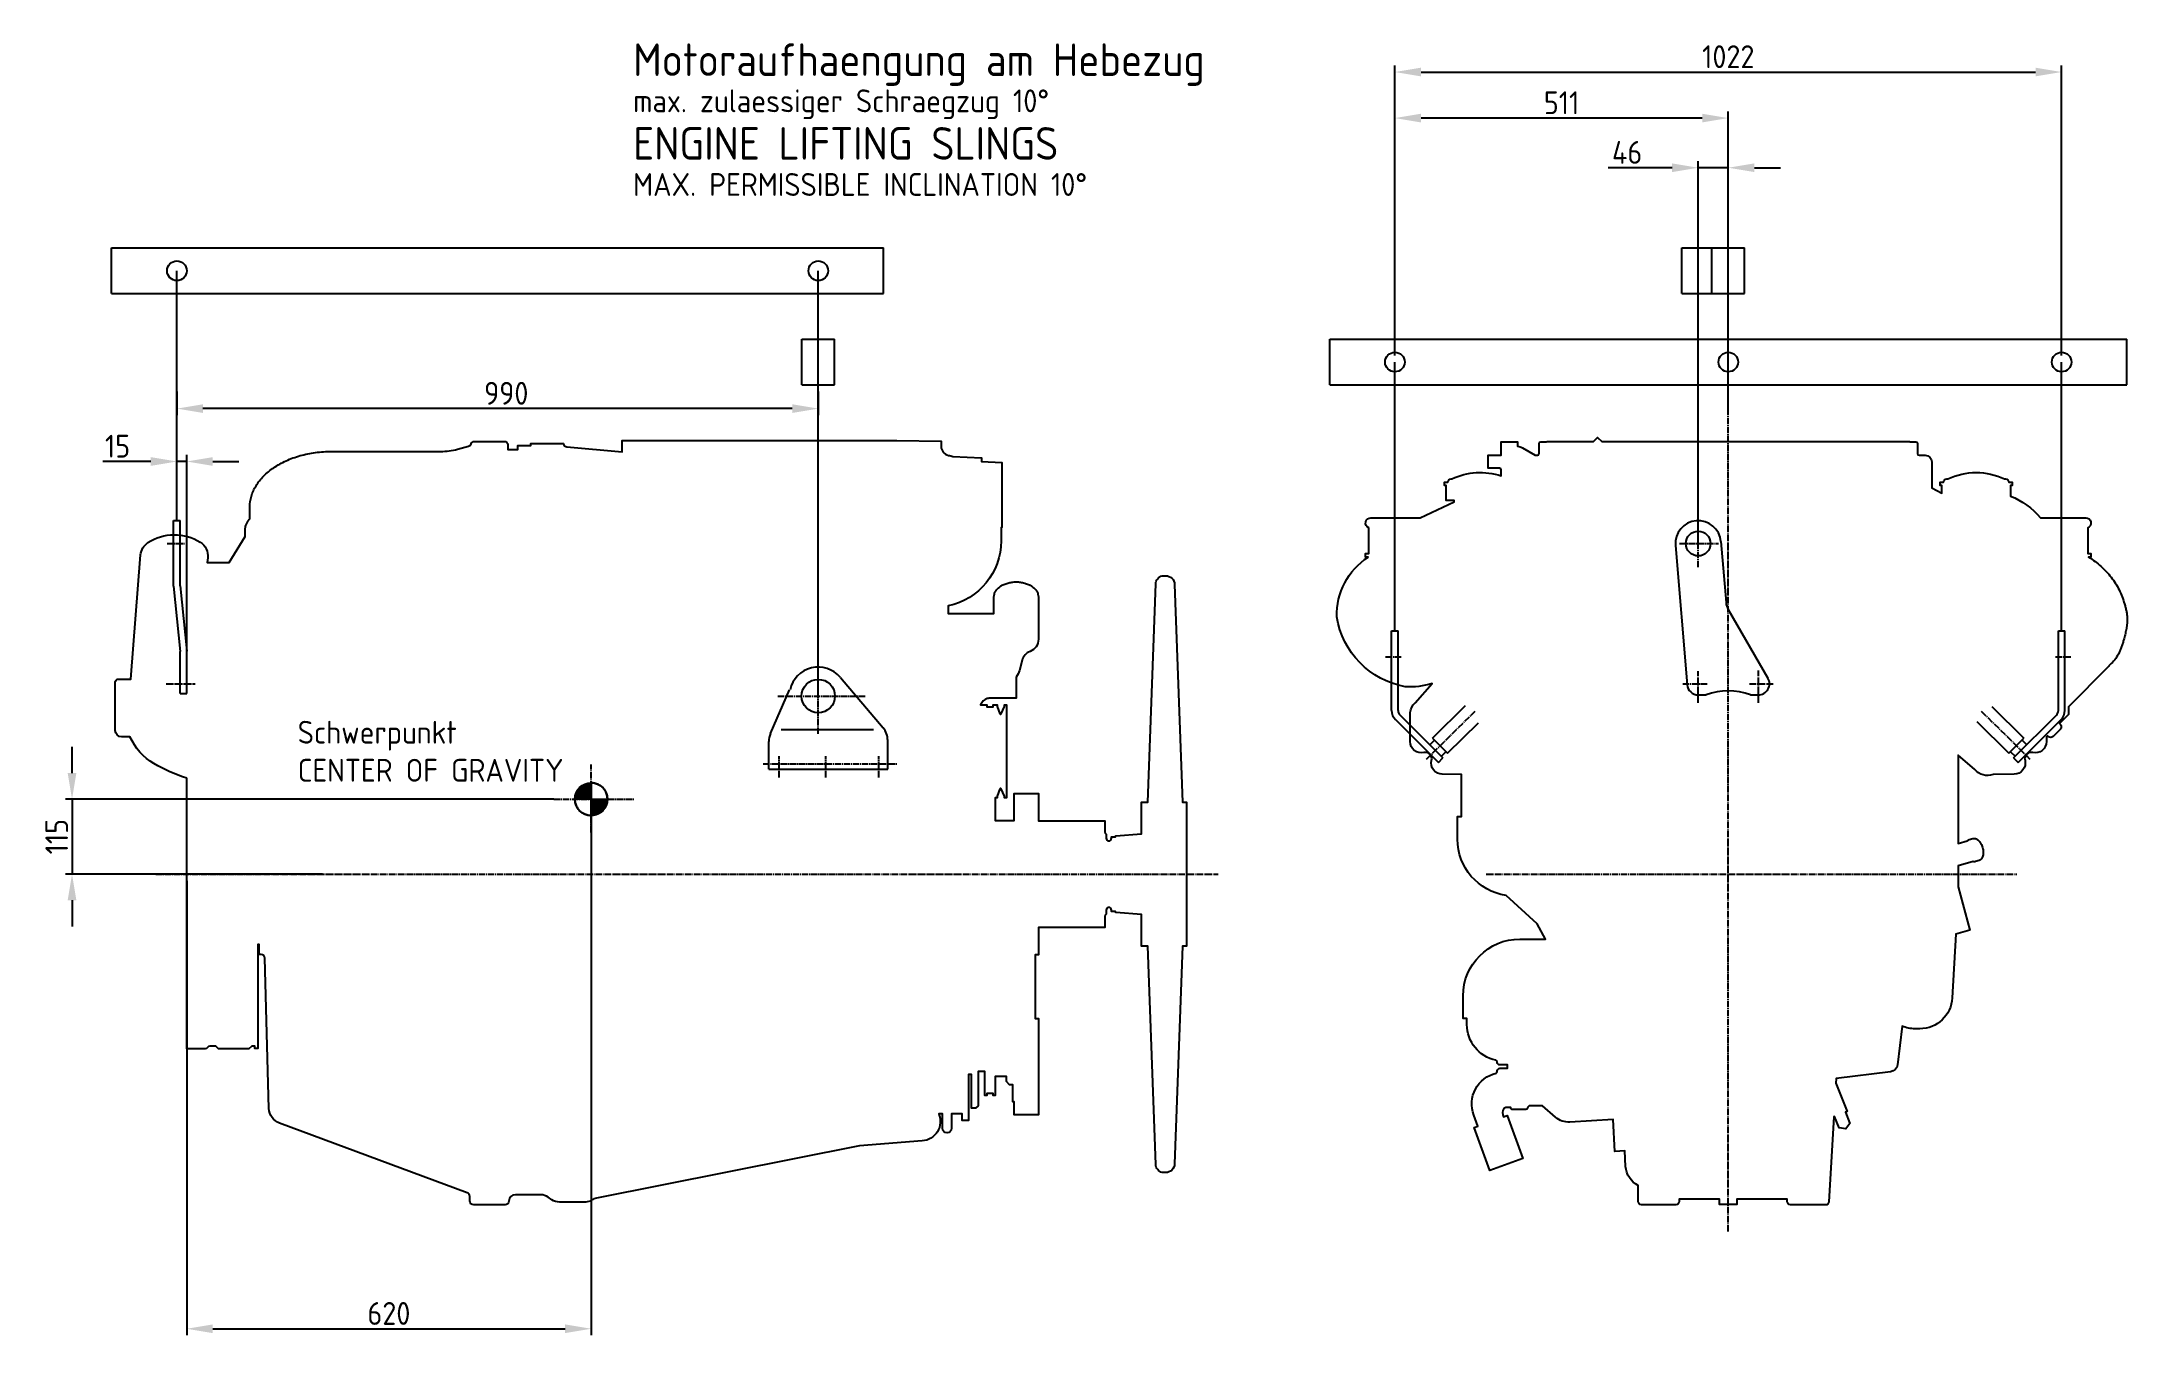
# Model space of a CAD drawing. Extents: x 332 to 10230, y 47 to 4650.
# Drawn here: x 7033 to 10230, y 47 to 2030 of the extents above; entities that cross this region are included whole.
import ezdxf

# ---------------------------------------------------------------- set-up
doc = ezdxf.new("R2010")
doc.units = 0
doc.linetypes.add('GEN7', pattern=[13.75, 10, -1.25, 1.25, -1.25])
doc.layers.get('0').update_dxf_attribs({"linetype": 'CONTINUOUS'})
doc.layers.get('DEFPOINTS').update_dxf_attribs({"linetype": 'CONTINUOUS'})
for name, color, linetype in [('03_001-0', 7, 'CONTINUOUS'), ('5', 3, 'CONTINUOUS'), ('6', 2, 'CONTINUOUS'), ('AUFH-0', 7, 'CONTINUOUS'), ('AUFH-4', 3, 'CONTINUOUS'), ('AUFH-7', 4, 'GEN7')]:
    doc.layers.add(name, color=color, linetype=linetype)
doc.styles.get("Standard").update_dxf_attribs({"font": 'geniso.shx'})
doc.dimstyles.new('GEN-ISO', dxfattribs={"dimtxt": 3.5, "dimasz": 4, "dimexe": 1, "dimexo": 1, "dimgap": 0.6, "dimtad": 1, "dimtxsty": 'STANDARD', "dimcen": 0, "dimclrd": 256, "dimclre": 256, "dimclrt": 2, "dimazin": 3, "dimtp": 0.1, "dimtm": 0.1, "dimtfac": 0.71, "dimtdec": 3, "dimtmove": 0, "dimatfit": 3, "dimtzin": 0})

msp = doc.modelspace()

# ---------------------------------------------------------------- texts
at = {"layer": '6', "color": 7, "char_height": 50, "attachment_point": 1}
for s, insert, width in [('{Motoraufhaengung am Hebezug}', (7940.01229, 2027.759484), 945.718756), ('{ENGINE LIFTING SLINGS}', (7940.012314, 1899.437995), 715.952504)]:
    msp.add_mtext(s, dxfattribs=dict(at, insert=insert, width=width))
at = {"layer": '6', "char_height": 35, "attachment_point": 1}
for s, insert, width in [('{max. zulaessiger Schraegzug 10°}', (7940.109401, 1957.190322), 715.855418), ('{MAX. PERMISSIBLE INCLINATION 10°}', (7940.01229, 1828.954346), 759.304646), ('{Schwerpunkt}\\P{CENTER OF GRAVITY}', (7425.915025, 989.293669), 434.313288)]:
    msp.add_mtext(s, dxfattribs=dict(at, insert=insert, width=width))

# ---------------------------------------------------------------- blocks, each defined once
blk = doc.blocks.new('*D40')
at = {"linetype": 'BYBLOCK'}
for p, q in [((7240.701374, 1494.22154), (7240.701374, 1457.892705)), ((8223.857374, 1494.22154), (8223.857374, 1457.892705)), ((8183.857374, 1467.892705), (7280.701374, 1467.892705))]:
    blk.add_line(p, q, dxfattribs=at)
for points in [[(7280.701374, 1474.559372), (7280.701374, 1461.226039), (7240.701374, 1467.892705)], [(8183.857374, 1474.559372), (8183.857374, 1461.226039), (8223.857374, 1467.892705)]]:
    blk.add_solid(points, dxfattribs=at)
at = {"layer": 'DEFPOINTS', "color": 0, "linetype": 'BYBLOCK'}
for p in [(7240.701374, 1504.22154), (8223.857374, 1504.22154), (7240.701374, 1467.892705)]:
    blk.add_point(p, dxfattribs=at)
at = {"color": 2, "linetype": 'BYBLOCK', "insert": (7745.570404, 1491.392705), "char_height": 35, "attachment_point": 5}
blk.add_mtext('990', dxfattribs=at)
blk = doc.blocks.new('*D116')
at = {"linetype": 'BYBLOCK'}
for p, q in [((4752.272313, -1172.768882), (4752.272313, -1984.632872)), ((4132.272313, -1287.768882), (4132.272313, -1984.632872)), ((4172.272313, -1974.632872), (4712.272313, -1974.632872))]:
    blk.add_line(p, q, dxfattribs=at)
for points in [[(4172.272313, -1967.966205), (4172.272313, -1981.299538), (4132.272313, -1974.632872)], [(4712.272313, -1967.966205), (4712.272313, -1981.299538), (4752.272313, -1974.632872)]]:
    blk.add_solid(points, dxfattribs=at)
at = {"layer": 'DEFPOINTS', "color": 0, "linetype": 'BYBLOCK'}
for p in [(4752.272313, -1162.768882), (4132.272313, -1277.768882), (4752.272313, -1974.632872)]:
    blk.add_point(p, dxfattribs=at)
at = {"color": 2, "linetype": 'BYBLOCK', "insert": (4442.272313, -1951.132872), "char_height": 35, "attachment_point": 5}
blk.add_mtext('620', dxfattribs=at)
blk = doc.blocks.new('*D117')
at = {"linetype": 'BYBLOCK'}
for p, q in [((7200.701374, 1386.815434), (7127.256557, 1386.815434)), ((7240.701374, 1321.455523), (7240.701374, 1396.815434)), ((7255.701374, 1386.815434), (7240.701374, 1386.815434)), ((7255.701374, 1090.762316), (7255.701374, 1396.815434)), ((7295.701374, 1386.815434), (7335.701374, 1386.815434))]:
    blk.add_line(p, q, dxfattribs=at)
for points in [[(7200.701374, 1393.482101), (7200.701374, 1380.148768), (7240.701374, 1386.815434)], [(7295.701374, 1393.482101), (7295.701374, 1380.148768), (7255.701374, 1386.815434)]]:
    blk.add_solid(points, dxfattribs=at)
at = {"layer": 'DEFPOINTS', "color": 0, "linetype": 'BYBLOCK'}
for p in [(7255.701374, 1386.815434), (7240.701374, 1311.455523), (7255.701374, 1080.762316)]:
    blk.add_point(p, dxfattribs=at)
at = {"color": 2, "linetype": 'BYBLOCK', "insert": (7149.73143, 1410.315434), "char_height": 35, "attachment_point": 5}
blk.add_mtext('15', dxfattribs=at)
blk = doc.blocks.new('*D118')
at = {"linetype": 'BYBLOCK'}
for p, q in [((6449.215313, -406.494939), (6449.215313, -184.845682)), ((6495.322313, -567.216915), (6495.322313, -184.845682)), ((6409.215313, -194.845682), (6311.384604, -194.845682)), ((6495.322313, -194.845682), (6449.215313, -194.845682)), ((6535.322313, -194.845682), (6575.322313, -194.845682))]:
    blk.add_line(p, q, dxfattribs=at)
for points in [[(6409.215313, -188.179015), (6409.215313, -201.512349), (6449.215313, -194.845682)], [(6535.322313, -188.179015), (6535.322313, -201.512349), (6495.322313, -194.845682)]]:
    blk.add_solid(points, dxfattribs=at)
at = {"layer": 'DEFPOINTS', "color": 0, "linetype": 'BYBLOCK'}
for p in [(6449.215313, -194.845682), (6449.215313, -416.494939), (6495.322313, -577.216915)]:
    blk.add_point(p, dxfattribs=at)
at = {"color": 2, "linetype": 'BYBLOCK', "insert": (6340.299959, -171.345682), "char_height": 35, "attachment_point": 5}
blk.add_mtext('46', dxfattribs=at)
blk = doc.blocks.new('*D119')
at = {"linetype": 'BYBLOCK'}
for p, q in [((5984.322313, -482.768882), (5984.322313, -108.731345)), ((6455.322313, -118.731345), (6024.322313, -118.731345)), ((6495.322313, -272.100501), (6495.322313, -108.731345))]:
    blk.add_line(p, q, dxfattribs=at)
for points in [[(6024.322313, -112.064678), (6024.322313, -125.398012), (5984.322313, -118.731345)], [(6455.322313, -112.064678), (6455.322313, -125.398012), (6495.322313, -118.731345)]]:
    blk.add_solid(points, dxfattribs=at)
at = {"layer": 'DEFPOINTS', "color": 0, "linetype": 'BYBLOCK'}
for p in [(5984.322313, -118.731345), (6495.322313, -282.100501), (5984.322313, -492.768882)]:
    blk.add_point(p, dxfattribs=at)
at = {"color": 2, "linetype": 'BYBLOCK', "insert": (6239.822313, -95.231345), "char_height": 35, "attachment_point": 5}
blk.add_mtext('511', dxfattribs=at)
blk = doc.blocks.new('*D120')
at = {"linetype": 'BYBLOCK'}
for p, q in [((5984.322313, -482.768882), (5984.322313, -38.139731)), ((6024.322313, -48.139731), (6966.322313, -48.139731)), ((7006.322313, -482.768882), (7006.322313, -38.139731))]:
    blk.add_line(p, q, dxfattribs=at)
for points in [[(6024.322313, -41.473065), (6024.322313, -54.806398), (5984.322313, -48.139731)], [(6966.322313, -41.473065), (6966.322313, -54.806398), (7006.322313, -48.139731)]]:
    blk.add_solid(points, dxfattribs=at)
at = {"layer": 'DEFPOINTS', "color": 0, "linetype": 'BYBLOCK'}
for p in [(7006.322313, -48.139731), (5984.322313, -492.768882), (7006.322313, -492.768882)]:
    blk.add_point(p, dxfattribs=at)
at = {"color": 2, "linetype": 'BYBLOCK', "insert": (6495.322313, -24.636287), "char_height": 35, "attachment_point": 5}
blk.add_mtext('1022', dxfattribs=at)
blk = doc.blocks.new('*D121')
at = {"linetype": 'BYBLOCK'}
for p, q in [((3956.507388, -1122.768882), (3956.507388, -1082.768882)), ((4694.807551, -1162.768882), (3946.507388, -1162.768882)), ((3956.507388, -1162.768882), (3956.507388, -1277.768882)), ((4340.42535, -1277.768882), (3946.507388, -1277.768882)), ((3956.507388, -1317.768882), (3956.507388, -1357.768882))]:
    blk.add_line(p, q, dxfattribs=at)
for points in [[(3949.840722, -1122.768882), (3963.174055, -1122.768882), (3956.507388, -1162.768882)], [(3949.840722, -1317.768882), (3963.174055, -1317.768882), (3956.507388, -1277.768882)]]:
    blk.add_solid(points, dxfattribs=at)
at = {"layer": 'DEFPOINTS', "color": 0, "linetype": 'BYBLOCK'}
for p in [(4704.807551, -1162.768882), (3956.507388, -1277.768882), (4350.42535, -1277.768882)]:
    blk.add_point(p, dxfattribs=at)
at = {"color": 2, "linetype": 'BYBLOCK', "insert": (3933.007388, -1220.268882), "char_height": 35, "attachment_point": 5, "rotation": 90}
blk.add_mtext('115', dxfattribs=at)
blk = doc.blocks.new('*X126')
at = {"color": 0}
for p, q in [((7850.701402, 869.259375), (7875.663539, 894.221512)), ((7850.702303, 869.437052), (7875.485862, 894.220611)), ((7850.704486, 869.616012), (7875.306902, 894.218428)), ((7850.707981, 869.796284), (7875.12663, 894.214933)), ((7850.712818, 869.977897), (7874.945017, 894.210096)), ((7850.719027, 870.160883), (7874.762031, 894.203887)), ((7850.726642, 870.345275), (7874.577639, 894.196272)), ((7850.735697, 870.531106), (7874.391808, 894.187217)), ((7850.746226, 870.718413), (7874.204501, 894.176687)), ((7850.75827, 870.907233), (7874.015681, 894.164644)), ((7850.771865, 871.097605), (7873.825309, 894.151048)), ((7850.787056, 871.289572), (7873.633342, 894.135858)), ((7850.803884, 871.483177), (7873.439737, 894.11903)), ((7850.822396, 871.678466), (7873.244448, 894.100518)), ((7850.840344, 869.22154), (7875.701374, 894.08257)), ((7850.842642, 871.875488), (7873.047426, 894.080272)), ((7850.864671, 872.074294), (7872.84862, 894.058243)), ((7850.888539, 872.274939), (7872.647975, 894.034375)), ((7850.914303, 872.47748), (7872.445434, 894.008611)), ((7850.942025, 872.681978), (7872.240936, 893.980889)), ((7850.971767, 872.888497), (7872.034417, 893.951146)), ((7851.003601, 873.097108), (7871.825806, 893.919313)), ((7851.017121, 869.22154), (7875.701374, 893.905793)), ((7851.037598, 873.307882), (7871.615032, 893.885316)), ((7851.073838, 873.520898), (7871.402016, 893.849076)), ((7851.112403, 873.736239), (7871.186675, 893.810511)), ((7851.153383, 873.953996), (7870.968918, 893.769531)), ((7851.193898, 869.22154), (7875.701374, 893.729016)), ((7851.196873, 874.174264), (7870.74865, 893.72604)), ((7851.242978, 874.397145), (7870.525769, 893.679936)), ((7851.291807, 874.622751), (7870.300163, 893.631106)), ((7851.343482, 874.851202), (7870.071712, 893.579432)), ((7851.370674, 869.22154), (7875.701374, 893.55224)), ((7851.39813, 875.082627), (7869.840287, 893.524784)), ((7851.455893, 875.317166), (7869.605748, 893.467021)), ((7851.516924, 875.554974), (7869.36794, 893.40599)), ((7851.547451, 869.22154), (7875.701374, 893.375463)), ((7851.58139, 875.796217), (7869.126697, 893.341524)), ((7851.649473, 876.041077), (7868.881837, 893.273441)), ((7851.721375, 876.289755), (7868.633159, 893.201539)), ((7851.724228, 869.22154), (7875.701374, 893.198686)), ((7851.797317, 876.542474), (7868.38044, 893.125597)), ((7851.877544, 876.799478), (7868.123436, 893.04537)), ((7851.901004, 869.22154), (7875.701374, 893.021909)), ((7851.962329, 877.061039), (7867.861875, 892.960585)), ((7852.051976, 877.327463), (7867.595451, 892.870938)), ((7852.077781, 869.22154), (7875.701374, 892.845133)), ((7852.146828, 877.599092), (7867.323822, 892.776086)), ((7852.247271, 877.876311), (7867.046602, 892.675643)), ((7852.254558, 869.22154), (7875.701374, 892.668356)), ((7852.353745, 878.159562), (7866.763352, 892.569169)), ((7852.431335, 869.22154), (7875.701374, 892.491579)), ((7852.466754, 878.449347), (7866.473567, 892.45616)), ((7852.586877, 878.746248), (7866.176666, 892.336037)), ((7852.608111, 869.22154), (7875.701374, 892.314803)), ((7852.714793, 879.05094), (7865.871974, 892.208121)), ((7852.784888, 869.22154), (7875.701374, 892.138026)), ((7852.851296, 879.36422), (7865.558694, 892.071618)), ((7852.961665, 869.22154), (7875.701374, 891.961249)), ((7852.997334, 879.687034), (7865.23588, 891.92558)), ((7853.138441, 869.22154), (7875.701374, 891.784473)), ((7853.154047, 880.020524), (7864.90239, 891.768867)), ((7853.315218, 869.22154), (7875.701374, 891.607696)), ((7853.322833, 880.366087), (7864.556827, 891.600081)), ((7853.491995, 869.22154), (7875.701374, 891.430919)), ((7853.505435, 880.725466), (7864.197448, 891.417479)), ((7853.668771, 869.22154), (7875.701374, 891.254143)), ((7853.704071, 881.100879), (7863.822035, 891.218843)), ((7853.845548, 869.22154), (7875.701374, 891.077366)), ((7853.921646, 881.49523), (7863.427684, 891.001268)), ((7854.022325, 869.22154), (7875.701374, 890.900589)), ((7854.162087, 881.912448), (7863.010466, 890.760827)), ((7854.199101, 869.22154), (7875.701374, 890.723812)), ((7854.375878, 869.22154), (7875.701374, 890.547036)), ((7854.430938, 882.358075), (7862.564839, 890.491976)), ((7854.552655, 869.22154), (7875.701374, 890.370259)), ((7854.729432, 869.22154), (7875.701374, 890.193482)), ((7854.736477, 882.840391), (7862.082523, 890.186437)), ((7854.906208, 869.22154), (7875.701374, 890.016706)), ((7855.082985, 869.22154), (7875.701374, 889.839929)), ((7855.092105, 883.372795), (7861.550119, 889.830809)), ((7855.259762, 869.22154), (7875.701374, 889.663152)), ((7855.436538, 869.22154), (7875.701374, 889.486376)), ((7855.522327, 883.979794), (7860.94312, 889.400587)), ((7855.613315, 869.22154), (7875.701374, 889.309599)), ((7855.790092, 869.22154), (7875.701374, 889.132822)), ((7855.966868, 869.22154), (7875.701374, 888.956046)), ((7856.082689, 884.716933), (7860.205981, 888.840225)), ((7856.143645, 869.22154), (7875.701374, 888.779269)), ((7856.320422, 869.22154), (7875.701374, 888.602492)), ((7856.497199, 869.22154), (7875.701374, 888.425715)), ((7856.673975, 869.22154), (7875.701374, 888.248939)), ((7856.850752, 869.22154), (7875.701374, 888.072162)), ((7856.988755, 885.799776), (7859.123138, 887.934159)), ((7857.027529, 869.22154), (7875.701374, 887.895385)), ((7857.204305, 869.22154), (7875.701374, 887.718609)), ((7857.381082, 869.22154), (7875.701374, 887.541832)), ((7857.557859, 869.22154), (7875.701374, 887.365055)), ((7857.734635, 869.22154), (7875.701374, 887.188279)), ((7857.911412, 869.22154), (7875.701374, 887.011502)), ((7858.088189, 869.22154), (7875.701374, 886.834725)), ((7858.264965, 869.22154), (7875.701374, 886.657948)), ((7858.441742, 869.22154), (7875.701374, 886.481172)), ((7858.618519, 869.22154), (7875.701374, 886.304395)), ((7858.795296, 869.22154), (7875.701374, 886.127618)), ((7858.972072, 869.22154), (7875.701374, 885.950842)), ((7859.148849, 869.22154), (7875.701374, 885.774065)), ((7859.325626, 869.22154), (7875.701374, 885.597288)), ((7859.502402, 869.22154), (7875.701374, 885.420512)), ((7859.679179, 869.22154), (7875.701374, 885.243735)), ((7859.855956, 869.22154), (7875.701374, 885.066958)), ((7860.032732, 869.22154), (7875.701374, 884.890182)), ((7860.209509, 869.22154), (7875.701374, 884.713405)), ((7860.386286, 869.22154), (7875.701374, 884.536628)), ((7860.563063, 869.22154), (7875.701374, 884.359851)), ((7860.739839, 869.22154), (7875.701374, 884.183075)), ((7860.916616, 869.22154), (7875.701374, 884.006298)), ((7861.093393, 869.22154), (7875.701374, 883.829521)), ((7861.270169, 869.22154), (7875.701374, 883.652745)), ((7861.446946, 869.22154), (7875.701374, 883.475968)), ((7861.623723, 869.22154), (7875.701374, 883.299191)), ((7861.800499, 869.22154), (7875.701374, 883.122415)), ((7861.977276, 869.22154), (7875.701374, 882.945638)), ((7862.154053, 869.22154), (7875.701374, 882.768861)), ((7862.330829, 869.22154), (7875.701374, 882.592084)), ((7862.507606, 869.22154), (7875.701374, 882.415308)), ((7862.684383, 869.22154), (7875.701374, 882.238531)), ((7862.86116, 869.22154), (7875.701374, 882.061754)), ((7863.037936, 869.22154), (7875.701374, 881.884978)), ((7863.214713, 869.22154), (7875.701374, 881.708201)), ((7863.39149, 869.22154), (7875.701374, 881.531424)), ((7863.568266, 869.22154), (7875.701374, 881.354648)), ((7863.745043, 869.22154), (7875.701374, 881.177871)), ((7863.92182, 869.22154), (7875.701374, 881.001094)), ((7864.098596, 869.22154), (7875.701374, 880.824318)), ((7864.275373, 869.22154), (7875.701374, 880.647541)), ((7864.45215, 869.22154), (7875.701374, 880.470764)), ((7864.628927, 869.22154), (7875.701374, 880.293987)), ((7864.805703, 869.22154), (7875.701374, 880.117211)), ((7864.98248, 869.22154), (7875.701374, 879.940434)), ((7865.159257, 869.22154), (7875.701374, 879.763657)), ((7865.336033, 869.22154), (7875.701374, 879.586881)), ((7865.51281, 869.22154), (7875.701374, 879.410104)), ((7865.689587, 869.22154), (7875.701374, 879.233327)), ((7865.866363, 869.22154), (7875.701374, 879.056551)), ((7866.04314, 869.22154), (7875.701374, 878.879774)), ((7866.219917, 869.22154), (7875.701374, 878.702997)), ((7866.396693, 869.22154), (7875.701374, 878.52622)), ((7866.57347, 869.22154), (7875.701374, 878.349444)), ((7866.750247, 869.22154), (7875.701374, 878.172667)), ((7866.927024, 869.22154), (7875.701374, 877.99589)), ((7867.1038, 869.22154), (7875.701374, 877.819114)), ((7867.280577, 869.22154), (7875.701374, 877.642337)), ((7867.457354, 869.22154), (7875.701374, 877.46556)), ((7867.63413, 869.22154), (7875.701374, 877.288784)), ((7867.810907, 869.22154), (7875.701374, 877.112007)), ((7867.987684, 869.22154), (7875.701374, 876.93523)), ((7868.16446, 869.22154), (7875.701374, 876.758454)), ((7868.341237, 869.22154), (7875.701374, 876.581677)), ((7868.518014, 869.22154), (7875.701374, 876.4049)), ((7868.69479, 869.22154), (7875.701374, 876.228123)), ((7868.871567, 869.22154), (7875.701374, 876.051347)), ((7869.048344, 869.22154), (7875.701374, 875.87457)), ((7869.225121, 869.22154), (7875.701374, 875.697793)), ((7869.401897, 869.22154), (7875.701374, 875.521017)), ((7869.578674, 869.22154), (7875.701374, 875.34424)), ((7869.755451, 869.22154), (7875.701374, 875.167463)), ((7869.932227, 869.22154), (7875.701374, 874.990687)), ((7870.109004, 869.22154), (7875.701374, 874.81391)), ((7870.285781, 869.22154), (7875.701374, 874.637133)), ((7870.462557, 869.22154), (7875.701374, 874.460356)), ((7870.639334, 869.22154), (7875.701374, 874.28358)), ((7870.816111, 869.22154), (7875.701374, 874.106803)), ((7870.992888, 869.22154), (7875.701374, 873.930026)), ((7871.169664, 869.22154), (7875.701374, 873.75325)), ((7871.346441, 869.22154), (7875.701374, 873.576473)), ((7871.523218, 869.22154), (7875.701374, 873.399696)), ((7871.699994, 869.22154), (7875.701374, 873.22292)), ((7871.876771, 869.22154), (7875.701374, 873.046143)), ((7872.053548, 869.22154), (7875.701374, 872.869366)), ((7872.230324, 869.22154), (7875.701374, 872.69259)), ((7872.407101, 869.22154), (7875.701374, 872.515813)), ((7872.583878, 869.22154), (7875.701374, 872.339036)), ((7872.760654, 869.22154), (7875.701374, 872.162259)), ((7872.937431, 869.22154), (7875.701374, 871.985483)), ((7873.114208, 869.22154), (7875.701374, 871.808706)), ((7873.290985, 869.22154), (7875.701374, 871.631929)), ((7873.467761, 869.22154), (7875.701374, 871.455153)), ((7873.644538, 869.22154), (7875.701374, 871.278376)), ((7873.821315, 869.22154), (7875.701374, 871.101599)), ((7873.998091, 869.22154), (7875.701374, 870.924823)), ((7874.174868, 869.22154), (7875.701374, 870.748046)), ((7874.351645, 869.22154), (7875.701374, 870.571269)), ((7874.528421, 869.22154), (7875.701374, 870.394492)), ((7874.705198, 869.22154), (7875.701374, 870.217716)), ((7874.881975, 869.22154), (7875.701374, 870.040939)), ((7875.058752, 869.22154), (7875.701374, 869.864162)), ((7875.235528, 869.22154), (7875.701374, 869.687386)), ((7875.412305, 869.22154), (7875.701374, 869.510609)), ((7875.589082, 869.22154), (7875.701374, 869.333832)), ((7875.701374, 869.157056), (7875.765858, 869.22154)), ((7875.701374, 868.980279), (7875.942635, 869.22154)), ((7875.701374, 868.803502), (7876.119412, 869.22154)), ((7875.701374, 868.626726), (7876.296188, 869.22154)), ((7875.701374, 868.449949), (7876.472965, 869.22154)), ((7875.701374, 868.273172), (7876.649742, 869.22154)), ((7875.701374, 868.096395), (7876.826518, 869.22154)), ((7875.701374, 867.919619), (7877.003295, 869.22154)), ((7875.701374, 867.742842), (7877.180072, 869.22154)), ((7875.701374, 867.566065), (7877.356849, 869.22154)), ((7875.701374, 867.389289), (7877.533625, 869.22154)), ((7875.701374, 867.212512), (7877.710402, 869.22154)), ((7875.701374, 867.035735), (7877.887179, 869.22154)), ((7875.701374, 866.858959), (7878.063955, 869.22154)), ((7875.701374, 866.682182), (7878.240732, 869.22154)), ((7875.701374, 866.505405), (7878.417509, 869.22154)), ((7875.701374, 866.328629), (7878.594285, 869.22154)), ((7875.701374, 866.151852), (7878.771062, 869.22154)), ((7875.701374, 865.975075), (7878.947839, 869.22154)), ((7875.701374, 865.798298), (7879.124616, 869.22154)), ((7875.701374, 865.621522), (7879.301392, 869.22154)), ((7875.701374, 865.444745), (7879.478169, 869.22154)), ((7875.701374, 865.267968), (7879.654946, 869.22154)), ((7875.701374, 865.091192), (7879.831722, 869.22154)), ((7875.701374, 864.914415), (7880.008499, 869.22154)), ((7875.701374, 864.737638), (7880.185276, 869.22154)), ((7875.701374, 864.560862), (7880.362052, 869.22154)), ((7875.701374, 864.384085), (7880.538829, 869.22154)), ((7875.701374, 864.207308), (7880.715606, 869.22154)), ((7875.701374, 864.030531), (7880.892382, 869.22154)), ((7875.701374, 863.853755), (7881.069159, 869.22154)), ((7875.701374, 863.676978), (7881.245936, 869.22154)), ((7875.701374, 863.500201), (7881.422713, 869.22154)), ((7875.701374, 863.323425), (7881.599489, 869.22154)), ((7875.701374, 863.146648), (7881.776266, 869.22154)), ((7875.701374, 862.969871), (7881.953043, 869.22154)), ((7875.701374, 862.793095), (7882.129819, 869.22154)), ((7875.701374, 862.616318), (7882.306596, 869.22154)), ((7875.701374, 862.439541), (7882.483373, 869.22154)), ((7875.701374, 862.262765), (7882.660149, 869.22154)), ((7875.701374, 862.085988), (7882.836926, 869.22154)), ((7875.701374, 861.909211), (7883.013703, 869.22154)), ((7875.701374, 861.732434), (7883.19048, 869.22154)), ((7875.701374, 861.555658), (7883.367256, 869.22154)), ((7875.701374, 861.378881), (7883.544033, 869.22154)), ((7875.701374, 861.202104), (7883.72081, 869.22154)), ((7875.701374, 861.025328), (7883.897586, 869.22154)), ((7875.701374, 860.848551), (7884.074363, 869.22154)), ((7875.701374, 860.671774), (7884.25114, 869.22154)), ((7875.701374, 860.494998), (7884.427916, 869.22154)), ((7875.701374, 860.318221), (7884.604693, 869.22154)), ((7875.701374, 860.141444), (7884.78147, 869.22154)), ((7875.701374, 859.964667), (7884.958246, 869.22154)), ((7875.701374, 859.787891), (7885.135023, 869.22154)), ((7875.701374, 859.611114), (7885.3118, 869.22154)), ((7875.701374, 859.434337), (7885.488577, 869.22154)), ((7875.701374, 859.257561), (7885.665353, 869.22154)), ((7875.701374, 859.080784), (7885.84213, 869.22154)), ((7875.701374, 858.904007), (7886.018907, 869.22154)), ((7875.701374, 858.727231), (7886.195683, 869.22154)), ((7875.701374, 858.550454), (7886.37246, 869.22154)), ((7875.701374, 858.373677), (7886.549237, 869.22154)), ((7875.701374, 858.196901), (7886.726013, 869.22154)), ((7875.701374, 858.020124), (7886.90279, 869.22154)), ((7875.701374, 857.843347), (7887.079567, 869.22154)), ((7875.701374, 857.66657), (7887.256344, 869.22154)), ((7875.701374, 857.489794), (7887.43312, 869.22154)), ((7875.701374, 857.313017), (7887.609897, 869.22154)), ((7875.701374, 857.13624), (7887.786674, 869.22154)), ((7875.701374, 856.959464), (7887.96345, 869.22154)), ((7875.701374, 856.782687), (7888.140227, 869.22154)), ((7875.701374, 856.60591), (7888.317004, 869.22154)), ((7875.701374, 856.429134), (7888.49378, 869.22154)), ((7875.701374, 856.252357), (7888.670557, 869.22154)), ((7875.701374, 856.07558), (7888.847334, 869.22154)), ((7875.701374, 855.898803), (7889.02411, 869.22154)), ((7875.701374, 855.722027), (7889.200887, 869.22154)), ((7875.701374, 855.54525), (7889.377664, 869.22154)), ((7875.701374, 855.368473), (7889.554441, 869.22154)), ((7875.701374, 855.191697), (7889.731217, 869.22154)), ((7875.701374, 855.01492), (7889.907994, 869.22154)), ((7875.701374, 854.838143), (7890.084771, 869.22154)), ((7875.701374, 854.661367), (7890.261547, 869.22154)), ((7875.701374, 854.48459), (7890.438324, 869.22154)), ((7875.701374, 854.307813), (7890.615101, 869.22154)), ((7875.701374, 854.131037), (7890.791877, 869.22154)), ((7875.701374, 853.95426), (7890.968654, 869.22154)), ((7875.701374, 853.777483), (7891.145431, 869.22154)), ((7875.701374, 853.600706), (7891.322207, 869.22154)), ((7875.701374, 853.42393), (7891.498984, 869.22154)), ((7875.701374, 853.247153), (7891.675761, 869.22154)), ((7875.701374, 853.070376), (7891.852538, 869.22154)), ((7875.701374, 852.8936), (7892.029314, 869.22154)), ((7875.701374, 852.716823), (7892.206091, 869.22154)), ((7875.701374, 852.540046), (7892.382868, 869.22154)), ((7875.701374, 852.36327), (7892.559644, 869.22154)), ((7875.701374, 852.186493), (7892.736421, 869.22154)), ((7875.701374, 852.009716), (7892.913198, 869.22154)), ((7875.701374, 851.832939), (7893.089974, 869.22154)), ((7875.701374, 851.656163), (7893.266751, 869.22154)), ((7875.701374, 851.479386), (7893.443528, 869.22154)), ((7875.701374, 851.302609), (7893.620305, 869.22154)), ((7875.701374, 851.125833), (7893.797081, 869.22154)), ((7875.701374, 850.949056), (7893.973858, 869.22154)), ((7875.701374, 850.772279), (7894.150635, 869.22154)), ((7875.701374, 850.595503), (7894.327411, 869.22154)), ((7875.701374, 850.418726), (7894.504188, 869.22154)), ((7875.701374, 850.241949), (7894.680965, 869.22154)), ((7875.701374, 850.065173), (7894.857741, 869.22154)), ((7875.701374, 849.888396), (7895.034518, 869.22154)), ((7875.701374, 849.711619), (7895.211295, 869.22154)), ((7875.701374, 849.534842), (7895.388071, 869.22154)), ((7875.701374, 849.358066), (7895.564848, 869.22154)), ((7875.701374, 849.181289), (7895.741625, 869.22154)), ((7875.701374, 849.004512), (7895.918402, 869.22154)), ((7875.701374, 848.827736), (7896.095178, 869.22154)), ((7875.701374, 848.650959), (7896.271955, 869.22154)), ((7875.701374, 848.474182), (7896.448732, 869.22154)), ((7875.701374, 848.297406), (7896.625508, 869.22154)), ((7875.701374, 848.120629), (7896.802285, 869.22154)), ((7875.701374, 847.943852), (7896.979062, 869.22154)), ((7875.701374, 847.767076), (7897.155838, 869.22154)), ((7875.701374, 847.590299), (7897.332615, 869.22154)), ((7875.701374, 847.413522), (7897.509392, 869.22154)), ((7875.701374, 847.236745), (7897.686169, 869.22154)), ((7875.701374, 847.059969), (7897.862945, 869.22154)), ((7875.701374, 846.883192), (7898.039722, 869.22154)), ((7875.701374, 846.706415), (7898.216499, 869.22154)), ((7875.701374, 846.529639), (7898.393275, 869.22154)), ((7875.701374, 846.352862), (7898.570052, 869.22154)), ((7875.701374, 846.176085), (7898.746829, 869.22154)), ((7875.701374, 845.999309), (7898.923605, 869.22154)), ((7875.701374, 845.822532), (7899.100382, 869.22154)), ((7875.701374, 845.645755), (7899.277159, 869.22154)), ((7875.701374, 845.468978), (7899.453935, 869.22154)), ((7875.701374, 845.292202), (7899.630712, 869.22154)), ((7875.701374, 845.115425), (7899.807489, 869.22154)), ((7875.701374, 844.938648), (7899.984266, 869.22154)), ((7875.701374, 844.761872), (7900.161042, 869.22154)), ((7875.701374, 844.585095), (7900.337819, 869.22154)), ((7875.701374, 844.408318), (7900.514596, 869.22154)), ((7875.701374, 844.231542), (7900.691372, 869.22154)), ((7875.868709, 844.2221), (7900.700814, 869.054205)), ((7876.047319, 844.223934), (7900.69898, 868.875595)), ((7876.227234, 844.227071), (7900.695843, 868.69568)), ((7876.408481, 844.231542), (7900.691372, 868.514433)), ((7876.591093, 844.237377), (7900.685537, 868.331821)), ((7876.775101, 844.244609), (7900.678305, 868.147813)), ((7876.960539, 844.25327), (7900.669644, 867.962375)), ((7877.147443, 844.263398), (7900.659516, 867.775471)), ((7877.33585, 844.275028), (7900.647886, 867.587064)), ((7877.525799, 844.2882), (7900.634714, 867.397115)), ((7877.71733, 844.302954), (7900.61996, 867.205584)), ((7877.910488, 844.319335), (7900.603579, 867.012426)), ((7878.105317, 844.337387), (7900.585526, 866.817597)), ((7878.301865, 844.357159), (7900.565755, 866.621049)), ((7878.500183, 844.378701), (7900.544213, 866.42273)), ((7878.700325, 844.402066), (7900.520848, 866.222588)), ((7878.902348, 844.427312), (7900.495602, 866.020566)), ((7879.10631, 844.454497), (7900.468417, 865.816604)), ((7879.312276, 844.483687), (7900.439227, 865.610638)), ((7879.520314, 844.514948), (7900.407966, 865.4026)), ((7879.730496, 844.548353), (7900.374561, 865.192418)), ((7879.942897, 844.583978), (7900.338936, 864.980017)), ((7880.157602, 844.621905), (7900.301009, 864.765312)), ((7880.374696, 844.662223), (7900.260691, 864.548218)), ((7880.594274, 844.705025), (7900.217889, 864.32864)), ((7880.816438, 844.750412), (7900.172502, 864.106476)), ((7881.041296, 844.798493), (7900.124421, 863.881618)), ((7881.268965, 844.849385), (7900.073528, 863.653949)), ((7881.499572, 844.903216), (7900.019698, 863.423342)), ((7881.733255, 844.960122), (7899.962792, 863.189659)), ((7881.970163, 845.020254), (7899.90266, 862.952751)), ((7882.210459, 845.083773), (7899.839141, 862.712454)), ((7882.454322, 845.150859), (7899.772055, 862.468592)), ((7882.701947, 845.221708), (7899.701206, 862.220967)), ((7882.95355, 845.296534), (7899.62638, 861.969364)), ((7883.209369, 845.375576), (7899.547338, 861.713545)), ((7883.46967, 845.4591), (7899.463814, 861.453244)), ((7883.734746, 845.5474), (7899.375514, 861.188168)), ((7884.004931, 845.640808), (7899.282106, 860.917983)), ((7884.280598, 845.739698), (7899.183216, 860.642316)), ((7884.562171, 845.844494), (7899.07842, 860.360743)), ((7884.850135, 845.955682), (7898.967232, 860.072779)), ((7885.145049, 846.073819), (7898.849095, 859.777865)), ((7885.447561, 846.199554), (7898.72336, 859.475353)), ((7885.758432, 846.333649), (7898.589265, 859.164482)), ((7886.078564, 846.477004), (7898.44591, 858.844349)), ((7886.409041, 846.630705), (7898.292209, 858.513872)), ((7886.751184, 846.79607), (7898.126843, 858.17173)), ((7887.10663, 846.97474), (7897.948174, 857.816284)), ((7887.477453, 847.168786), (7897.754127, 857.445461)), ((7887.866347, 847.380903), (7897.542011, 857.056567)), ((7888.276916, 847.614695), (7897.308219, 856.645998)), ((7888.714186, 847.875189), (7897.047725, 856.208728)), ((7889.185535, 848.169761), (7896.753153, 855.737379)), ((7889.702613, 848.510063), (7896.412851, 855.220301)), ((7890.285909, 848.916582), (7896.006332, 854.637005)), ((7890.978589, 849.432486), (7895.490428, 853.944325)), ((7891.915094, 850.192213), (7894.730701, 853.00782))]:
    blk.add_line(p, q, dxfattribs=at)

# ---------------------------------------------------------------- dimensions: what is measured, and where the dimension line sits
at = {"layer": '5'}
for base, p1, p2, override, picture, middle in [((10129.751374, 1983.850691), (9107.751374, 1539.22154), (10129.751374, 1539.22154), {"dimscale": 10, "dimpost": '<>'}, '*D120', (9618.751374, 2007.354136)), ((9107.751374, 1913.259077), (9618.751374, 1749.889921), (9107.751374, 1539.22154), {"dimscale": 10, "dimpost": '<>'}, '*D119', (9363.251374, 1936.759077)), ((9572.644374, 1837.14474), (9618.751374, 1454.773507), (9572.644374, 1615.495483), {"dimscale": 10, "dimdec": 0, "dimpost": '<>'}, '*D118', (9463.729019, 1860.64474)), ((7875.701374, 57.35755), (7255.701374, 754.22154), (7875.701374, 869.22154), {"dimscale": 10, "dimpost": '<>'}, '*D116', (7565.701374, 80.85755))]:
    dim = msp.add_linear_dim(base=base, p1=p1, p2=p2, dimstyle='GEN-ISO', override=override, dxfattribs=at)
    dim.commit()
    dim.dimension.update_dxf_attribs({"geometry": picture, "text_midpoint": middle, "insert": (3123.429061, 2031.990422)})
dim = msp.add_linear_dim(base=(7240.701374, 1467.892705), p1=(8223.857374, 1504.22154), p2=(7240.701374, 1504.22154), text='990', dimstyle='GEN-ISO', override={"dimscale": 10, "dimdec": 0, "dimpost": '<>'}, dxfattribs=at)
dim.commit()
dim.dimension.update_dxf_attribs({"geometry": '*D40', "text_midpoint": (7745.570404, 1467.892705), "dimtype": 160})
dim = msp.add_linear_dim(base=(7255.701374, 1386.815434), p1=(7240.701374, 1311.455523), p2=(7255.701374, 1080.762316), dimstyle='GEN-ISO', override={"dimscale": 10, "dimpost": '<>'}, dxfattribs=at)
dim.commit()
dim.dimension.update_dxf_attribs({"geometry": '*D117', "text_midpoint": (7149.73143, 1386.815434), "dimtype": 160})
dim = msp.add_linear_dim(base=(7079.936449, 754.22154), p1=(7828.236612, 869.22154), p2=(7473.854411, 754.22154), angle=90, dimstyle='GEN-ISO', override={"dimscale": 10, "dimpost": '<>'}, dxfattribs=at)
dim.commit()
dim.dimension.update_dxf_attribs({"geometry": '*D121', "text_midpoint": (7056.436449, 811.72154), "insert": (3123.429061, 2031.990422)})

# ---------------------------------------------------------------- linework, layer by layer
at = {"layer": '03_001-0'}
for p, q in [((10124.751374, 1127.27954), (10134.751374, 1127.27954)), ((9178.966374, 934.92254), (9186.037374, 941.99354))]:
    msp.add_line(p, q, dxfattribs=at)
msp.add_arc((10114.751374, 1005.27954), 10, 315, 0, dxfattribs=at)
at = {"layer": 'AUFH-0'}
for p, q in [((7140.701374, 1644.22154), (7140.701374, 1714.22154)), ((7140.701374, 1714.22154), (8323.857374, 1714.22154)), ((8323.857374, 1644.22154), (8323.857374, 1714.22154)), ((9547.644374, 1714.22154), (9643.751374, 1714.22154)), ((9547.644374, 1644.22154), (9547.644374, 1714.22154)), ((9593.751374, 1644.22154), (9593.751374, 1714.22154)), ((9643.751374, 1644.22154), (9643.751374, 1714.22154)), ((7240.701374, 1296.22154), (7240.701374, 1679.22154)), ((8223.857374, 1027.25454), (8223.857374, 1679.22154)), ((7140.701374, 1644.22154), (8323.857374, 1644.22154)), ((9547.644374, 1644.22154), (9643.751374, 1644.22154)), ((9572.644374, 1261.03354), (9572.644374, 1644.22154)), ((9618.751374, 1539.22154), (9618.751374, 1644.22154)), ((8198.857374, 1504.22154), (8198.857374, 1574.22154)), ((8198.857374, 1574.22154), (8248.857374, 1574.22154)), ((8248.857374, 1504.22154), (8248.857374, 1574.22154)), ((9007.751374, 1504.22154), (9007.751374, 1574.22154)), ((9007.751374, 1574.22154), (10229.751374, 1574.22154)), ((10229.751374, 1504.22154), (10229.751374, 1574.22154)), ((9107.751374, 1127.27954), (9107.751374, 1539.22154)), ((10129.751374, 1127.27954), (10129.751374, 1539.22154)), ((8198.857374, 1504.22154), (8248.857374, 1504.22154)), ((9007.751374, 1504.22154), (10229.751374, 1504.22154)), ((7235.701374, 1296.22154), (7245.701374, 1296.22154)), ((7235.701374, 1195.72254), (7235.701374, 1296.22154)), ((7245.701374, 1196.22154), (7245.701374, 1296.22154)), ((9537.767374, 1258.10254), (9555.704374, 1044.60954)), ((9607.521374, 1263.96354), (9615.373374, 1170.50054)), ((7235.701374, 1195.72254), (7245.701374, 1095.72254)), ((7245.701374, 1196.22154), (7255.701374, 1096.22154)), ((9618.635374, 1160.09354), (9679.581374, 1054.53354)), ((9102.751374, 1127.27954), (9112.751374, 1127.27954)), ((9102.751374, 1005.27954), (9102.751374, 1127.27954)), ((9112.751374, 1005.27954), (9112.751374, 1127.27954)), ((10124.751374, 1005.27954), (10124.751374, 1127.27954)), ((10134.751374, 1005.27954), (10134.751374, 1127.27954)), ((7245.701374, 1031.22154), (7245.701374, 1095.72254)), ((7255.701374, 1031.22154), (7255.701374, 1096.22154)), ((8257.691374, 1055.90754), (8323.159374, 978.60054)), ((7245.701374, 1031.22154), (7255.701374, 1031.22154)), ((8150.476374, 969.61954), (8179.672374, 1036.81954)), ((9572.644374, 1029.03354), (9584.634374, 1029.03354)), ((9652.868374, 1029.03354), (9664.858374, 1029.03354)), ((9108.609374, 991.13754), (9174.370374, 925.37654)), ((9115.680374, 998.20854), (9181.441374, 932.44754)), ((9165.464374, 962.56654), (9216.165374, 1012.55854)), ((10022.661374, 1011.25254), (10072.038374, 962.56654)), ((10056.061374, 932.44754), (10121.822374, 998.20854)), ((10063.132374, 925.37654), (10128.893374, 991.13754)), ((8330.265374, 914.93454), (8330.265374, 959.21254)), ((9161.288374, 952.60054), (9168.359374, 959.67154)), ((9165.464374, 962.56654), (9188.553374, 939.47754)), ((9188.553374, 939.47754), (9235.924374, 986.18654)), ((9999.736374, 988.00254), (10048.949374, 939.47754)), ((10048.949374, 939.47754), (10072.038374, 962.56654)), ((10069.143374, 959.67154), (10076.214374, 952.60054)), ((8147.991374, 914.93454), (8147.991374, 957.66554)), ((9174.370374, 925.37654), (9181.441374, 932.44754)), ((10051.465374, 941.99354), (10058.536374, 934.92254)), ((10056.061374, 932.44754), (10063.132374, 925.37654)), ((8147.991374, 914.93454), (8330.265374, 914.93454))]:
    msp.add_line(p, q, dxfattribs=at)
for points in [[(7255.701374, 901.57954, -0.06), (7205.518374, 923.69554, -0.154), (7168.748374, 964.69054), (7156.201374, 964.69054, -0.414), (7146.201374, 974.69054), (7146.201374, 985.39554), (7146.201374, 1048.30654, -0.414), (7151.201374, 1053.30654), (7169.970374, 1053.30654), (7185.112374, 1243.55554, -0.231), (7196.291374, 1262.45554, -0.294), (7276.455374, 1263.20254, -0.289), (7287.934374, 1239.15754), (7287.099374, 1232.02954), (7320.960374, 1232.02954), (7345.377374, 1271.74154), (7345.377374, 1281.58854, -0.05), (7345.838374, 1286.20154, -0.048), (7347.210374, 1290.71954, -0.045), (7349.466374, 1295.04854, -0.041), (7352.557374, 1299.09754), (7352.557374, 1317.22154, -0.071), (7354.959374, 1333.80754, -0.034), (7357.941374, 1341.90054, -0.032), (7362.075374, 1349.75554, -0.03), (7367.322374, 1357.29754, -0.028), (7373.631374, 1364.45354, -0.026), (7380.941374, 1371.15354, -0.024), (7389.182374, 1377.33554, -0.022), (7398.274374, 1382.93654, -0.021), (7408.131374, 1387.90554, -0.019), (7418.656374, 1392.19354, -0.019), (7429.748374, 1395.75854, -0.018), (7441.301374, 1398.56754, -0.017), (7453.204374, 1400.59254, -0.017), (7465.341374, 1401.81454, -0.017), (7477.557374, 1402.22154), (7645.036374, 1402.22154, 0.066), (7670.918374, 1405.62854), (7687.492374, 1410.07054, 0.244), (7691.570374, 1413.79354, -0.314), (7697.201374, 1417.72154), (7742.201374, 1417.72154, -0.414), (7748.201374, 1411.72154), (7748.201374, 1405.22154), (7763.201374, 1405.22154), (7763.201374, 1411.53454), (7783.201374, 1411.53454), (7783.201374, 1414.53454), (7813.201374, 1414.53454), (7833.241374, 1414.53454, 0.355), (7838.667374, 1409.26454), (7923.192374, 1401.73954), (7923.192374, 1419.22154), (7937.201374, 1419.22154), (8327.201374, 1419.22154), (8344.201374, 1419.22154), (8412.201374, 1418.03454), (8412.201374, 1409.89854, 0.356), (8423.401374, 1396.18054, -0.018), (8430.282374, 1394.52354), (8474.201374, 1392.22154), (8474.201374, 1386.84654), (8505.201374, 1385.22154), (8505.201374, 1285.85254), (8504.201374, 1285.85254), (8504.201374, 1265.22154, -0.355), (8423.201374, 1165.40654), (8423.201374, 1153.86054), (8493.201374, 1153.86054), (8493.201374, 1179.22154, -0.072), (8493.855374, 1183.70954, -0.066), (8495.790374, 1188.02454, -0.057), (8498.933374, 1192.00154, -0.049), (8503.163374, 1195.48754, -0.043), (8508.317374, 1198.34754, -0.038), (8514.197374, 1200.47254, -0.035), (8520.577374, 1201.78054, -0.033), (8527.212374, 1202.22154, -0.033), (8533.846374, 1201.77754, -0.035), (8540.225374, 1200.46754, -0.038), (8546.103374, 1198.33954, -0.043), (8551.254374, 1195.47754, -0.049), (8555.481374, 1191.98954, -0.058), (8558.620374, 1188.01154, -0.066), (8560.552374, 1183.69554, -0.072), (8561.201374, 1179.22154), (8561.201374, 1114.22154, -0.309), (8548.447374, 1095.58054, 0.239), (8536.374374, 1082.11554), (8532.179374, 1066.45654, -0.096), (8527.201374, 1056.22154), (8527.201374, 1024.22154), (8493.201374, 1024.22154), (8488.774374, 1024.22154, 0.082), (8482.981374, 1023.26354, 0.201), (8472.565374, 1014.04754), (8482.427374, 1014.04754), (8482.427374, 1010.53754), (8491.975374, 1010.53754), (8491.975374, 1014.04754), (8498.063374, 1014.04754), (8498.063374, 1011.17554), (8502.364374, 999.95554, 0.66), (8504.202374, 999.88554), (8509.551374, 1011.17554), (8509.551374, 1014.04754), (8512.414374, 1014.04754), (8512.414374, 871.09554), (8509.551374, 871.09554), (8509.551374, 873.96754), (8504.202374, 885.25754, 0.66), (8502.364374, 885.18754), (8498.063374, 873.96754), (8498.063374, 871.09554), (8495.201374, 871.09554), (8495.201374, 836.72154), (8524.201374, 836.72154), (8524.201374, 877.72154), (8561.201374, 877.72154), (8561.201374, 836.22154), (8663.201374, 836.22154), (8663.201374, 819.18554, 0.268), (8665.201374, 815.72154), (8665.201374, 809.22154, 1), (8673.201374, 809.22154), (8673.201374, 811.22154), (8679.201374, 811.22154), (8680.084374, 812.75054), (8719.201374, 816.17254), (8719.201374, 864.44054), (8729.079374, 864.44054), (8741.047374, 1199.17754, -0.152), (8744.138374, 1207.07854, -0.156), (8751.121374, 1211.72154), (8756.281374, 1211.72154, -0.197), (8765.864374, 1207.77554, -0.192), (8770.076374, 1198.15154), (8782.007374, 864.44054), (8788.201374, 864.44054), (8788.201374, 644.00354), (8782.007374, 644.00254), (8770.076374, 310.29154, -0.192), (8765.861374, 300.66454, -0.197), (8756.281374, 296.72154), (8751.121374, 296.72154, -0.156), (8744.136374, 301.36654, -0.152), (8741.047374, 309.26554), (8729.079374, 644.00354), (8719.201374, 644.00254), (8719.201374, 692.27054), (8680.084374, 695.69254), (8679.201374, 697.22154), (8673.201374, 697.22154), (8673.201374, 699.22154, 1), (8665.201374, 699.22154), (8665.201374, 692.72154, 0.268), (8663.201374, 689.25754), (8663.201374, 672.22154), (8561.201374, 672.22154), (8561.201374, 630.72154), (8556.451374, 630.72154), (8556.451374, 533.22154), (8561.201374, 533.22154), (8561.201374, 385.22154), (8524.201374, 385.22154), (8524.201374, 405.22154), (8522.201374, 405.22154), (8522.201374, 431.22154), (8517.201374, 431.22154), (8512.201374, 436.22154), (8512.201374, 444.22154), (8495.201374, 444.22154), (8495.201374, 414.88654), (8491.975374, 414.88654), (8491.975374, 418.07854), (8482.427374, 418.07854), (8482.427374, 414.88654), (8479.201374, 414.88654), (8479.201374, 451.58454), (8468.705374, 451.58454), (8468.705374, 399.28954), (8464.876374, 395.28954), (8458.493374, 395.28954), (8458.493374, 447.29454), (8454.345374, 447.29454), (8454.345374, 376.45954), (8444.452374, 376.45954), (8444.452374, 386.67654), (8428.201374, 386.67654), (8428.201374, 364.63254, -1), (8414.201374, 364.63254), (8414.201374, 386.67654), (8408.663374, 386.67654, -0.51), (8383.208374, 345.29054), (8287.130374, 338.01454), (7884.055374, 257.75854, 0.107), (7876.265374, 254.36754, -0.157), (7867.494374, 251.53554), (7826.978374, 251.53554, -0.153), (7815.556374, 255.11754), (7809.799374, 259.12254, 0.153), (7798.378374, 262.70454), (7759.701374, 262.70454, 0.405), (7749.706374, 253.02754, -0.405), (7743.709374, 247.22154), (7695.701374, 247.22154, -0.414), (7689.701374, 253.22154), (7689.701374, 260.29454, 0.314), (7685.784374, 265.92154), (7398.138374, 372.42454, -0.306), (7381.828374, 395.20054), (7375.668374, 625.43854, 0.406), (7369.670374, 631.27754), (7366.807374, 631.27754), (7366.807374, 646.59554), (7364.645374, 646.59554), (7364.645374, 486.87854), (7360.106374, 486.87854), (7360.106374, 490.38854), (7355.319374, 490.38854), (7351.152374, 486.22154), (7304.599374, 486.22154), (7300.431374, 490.38854), (7291.008374, 490.38854, 0.274), (7287.497374, 488.30554, -0.274), (7283.986374, 486.22154), (7255.701374, 486.22154)], [(9264.751374, 451.73654), (9264.751374, 452.72154, -0.414), (9268.751374, 456.72154), (9280.251374, 456.72154), (9280.251374, 461.72154), (9268.751374, 461.72154, -0.414), (9264.751374, 465.72154), (9264.751374, 466.06054, 0.353), (9262.387374, 468.99254, -0.353), (9218.251374, 523.72154), (9218.251374, 532.72154), (9212.251374, 532.72154), (9212.251374, 567.72154, -0.414), (9299.251374, 654.72154), (9338.730374, 654.72154), (9325.602374, 678.13254), (9278.052374, 721.65354, -0.372), (9203.751374, 807.72154), (9203.751374, 842.72154), (9209.751374, 842.72154), (9209.751374, 906.99654), (9180.283374, 907.41154, -0.481), (9163.889374, 928.55454, 0.557), (9151.953374, 940.65954, -0.481), (9131.044374, 957.34854), (9131.044374, 964.78154), (9131.044374, 1001.90254, -0.134), (9138.557374, 1017.04554), (9164.813374, 1046.50954, -0.097), (9123.433374, 1041.63454, -0.318), (9018.751374, 1148.72154, -0.261), (9066.836374, 1240.27354), (9062.751374, 1240.27354), (9062.751374, 1245.58554), (9067.641374, 1245.58554), (9067.641374, 1285.21454, -0.818), (9070.793374, 1300.58554), (9146.565374, 1300.58554), (9198.751374, 1324.91954), (9198.751374, 1327.02154), (9186.251374, 1327.02154), (9186.251374, 1350.02154), (9183.751374, 1350.02154), (9183.751374, 1355.02154), (9188.751374, 1355.02154, -0.414), (9193.751374, 1360.02154), (9195.162374, 1360.02154, -0.197), (9270.751374, 1364.76354), (9270.751374, 1373.96554, 0.414), (9268.251374, 1376.46554), (9250.751374, 1376.46554), (9250.751374, 1396.46554), (9270.751374, 1396.46554), (9270.751374, 1416.96554), (9295.751374, 1416.96554), (9295.751374, 1410.25054, -0.095), (9303.251374, 1407.65254), (9322.627374, 1396.46554), (9326.251374, 1396.46554, 0.414), (9328.751374, 1398.96554), (9328.751374, 1414.46554, -0.414), (9331.251374, 1416.96554), (9339.853374, 1416.96554, -0.103), (9342.251374, 1417.46554), (9412.245374, 1417.46554), (9418.295374, 1423.73154), (9424.783374, 1417.46554), (9895.251374, 1417.46554, -0.103), (9897.649374, 1416.96554), (9906.251374, 1416.96554, -0.414), (9908.751374, 1414.46554), (9908.751374, 1398.96554, 0.414), (9911.251374, 1396.46554), (9920.751374, 1396.46554, -0.414), (9930.751374, 1386.46554), (9930.751374, 1346.30054), (9946.251374, 1338.27254), (9946.251374, 1350.02154), (9943.751374, 1350.02154), (9943.751374, 1355.02154), (9948.751374, 1355.02154, -0.414), (9953.751374, 1360.02154), (9955.162374, 1360.02154, -0.229), (10042.340374, 1360.02154), (10043.751374, 1360.02154, -0.414), (10048.751374, 1355.02154), (10053.751374, 1355.02154), (10053.751374, 1350.02154), (10051.251374, 1350.02154), (10051.251374, 1333.88054, -0.125), (10097.144374, 1300.58554), (10166.751374, 1300.58554, -0.818), (10169.861374, 1285.21454), (10169.861374, 1245.58554), (10174.751374, 1245.58554), (10174.751374, 1240.27354), (10171.066374, 1240.27354, -0.001), (10171.448374, 1240.03754, -0.044), (10189.919374, 1226.24354, -0.045), (10205.620374, 1209.44054, -0.025), (10212.276374, 1199.97954, -0.027), (10217.889374, 1189.92654, -0.023), (10222.434374, 1179.37454, -0.017), (10226.159374, 1168.41454, -0.01), (10227.730374, 1162.82354, -0.014), (10229.025374, 1157.18154, -0.019), (10229.938374, 1151.50954, -0.022), (10230.373374, 1145.83254, -0.03), (10230.143374, 1138.24854, -0.023), (10229.086374, 1130.67454, -0.014), (10227.444374, 1123.10954, -0.007), (10225.474374, 1115.57354, -0.005), (10223.865374, 1109.96754, -0.008), (10222.119374, 1104.44354, -0.013), (10220.159374, 1099.05154, -0.019), (10217.882374, 1093.84654, -0.043), (10212.652374, 1084.99454, -0.045), (10205.782374, 1077.02254), (10204.046374, 1075.38854, -0.008), (10200.575374, 1071.74754), (10140.218374, 1010.53454), (10140.218374, 999.01954), (10126.434374, 985.04054), (10127.798374, 983.69554, -0.414), (10127.848374, 976.62454), (10116.614374, 965.23154, -0.414), (10109.543374, 965.18154), (10108.179374, 966.52654), (10106.458374, 964.78154), (10106.458374, 957.34854, -0.481), (10085.549374, 940.65954, 0.557), (10073.613374, 928.55454, -0.481), (10057.219374, 907.41154), (10024.697374, 906.95354, -0.324), (9996.574374, 914.81854), (9971.098374, 936.88454), (9971.098374, 801.20054), (9984.825374, 805.20154, -0.064), (9986.271374, 806.40254, -0.07), (9987.904374, 807.14054), (9993.613374, 808.80554, -0.081), (9995.674374, 809.05554, -0.071), (9997.844374, 808.65054, -0.059), (10000.040374, 807.60554, -0.048), (10002.177374, 805.96054, -0.04), (10004.173374, 803.77954, -0.034), (10005.951374, 801.14554, -0.031), (10007.443374, 798.15954, -0.03), (10008.592374, 794.93754, -0.03), (10009.354374, 791.60254, -0.031), (10009.698374, 788.28354, -0.034), (10009.612374, 785.10754, -0.04), (10009.100374, 782.19554, -0.048), (10008.180374, 779.66154, -0.059), (10006.889374, 777.60254, -0.071), (10005.275374, 776.09654, -0.081), (10003.408374, 775.20354), (9997.700374, 773.53954, -0.07), (9995.925374, 773.28454, -0.064), (9994.061374, 773.52054), (9971.098374, 766.82654), (9971.098374, 734.71454), (9989.044374, 668.24254), (9967.379374, 662.39354), (9962.088374, 564.52254, -0.398), (9912.161374, 517.22154), (9905.000374, 517.22154, -0.101), (9885.365374, 521.23854), (9878.071374, 461.83854, -0.344), (9867.623374, 451.38954), (9784.078374, 441.13154), (9783.636374, 433.71554), (9801.019374, 390.25954), (9798.438374, 389.22754), (9805.227374, 372.25654), (9798.800374, 364.08954), (9788.514374, 365.57154), (9781.726374, 382.54254), (9780.561374, 382.07654), (9772.809374, 251.92454, -0.397), (9767.818374, 247.22154), (9714.029374, 247.22154, -0.414), (9709.029374, 252.22154), (9709.029374, 255.92254), (9631.975374, 255.92254), (9631.975374, 247.83654), (9605.527374, 247.83654), (9605.527374, 255.92254), (9543.543374, 255.92254), (9543.543374, 252.22154, -0.414), (9538.543374, 247.22154), (9485.751374, 247.22154, -0.414), (9480.751374, 252.22154), (9480.751374, 277.04554, -0.268), (9461.456374, 306.27454), (9460.040374, 330.04454), (9445.095374, 329.15454), (9442.182374, 378.06854), (9375.769374, 374.11254, -0.199), (9354.071374, 381.62254), (9334.242374, 399.22154), (9315.179374, 399.22154, 0.373), (9311.220374, 395.79254, -0.373), (9308.251374, 393.22154), (9288.251374, 393.22154, -0.464), (9285.293374, 396.72154), (9277.751374, 396.72154, 0.392), (9273.005374, 385.44454), (9274.224374, 382.09454), (9279.862374, 384.14654), (9303.804374, 318.36854), (9253.060374, 299.89954), (9229.119374, 365.67754), (9234.757374, 367.72954), (9228.485374, 384.96254, -0.446), (9262.847374, 449.30854, 0.345), (9264.751374, 451.73654)]]:
    msp.add_lwpolyline(points, format="xyb", dxfattribs=at)
msp.add_lwpolyline([(7875.701374, 869.22154), (7850.701374, 869.22154), (7850.755374, 867.58654), (7850.915374, 865.95854), (7851.181374, 864.34454), (7851.553374, 862.75154), (7852.028374, 861.18554), (7852.604374, 859.65454), (7853.279374, 858.16454), (7854.050374, 856.72154), (7854.914374, 855.33254), (7855.867374, 854.00254), (7856.905374, 852.73754), (7858.023374, 851.54354), (7859.217374, 850.42554), (7860.482374, 849.38754), (7861.812374, 848.43454), (7863.201374, 847.57054), (7864.644374, 846.79954), (7866.134374, 846.12454), (7867.665374, 845.54854), (7869.231374, 845.07354), (7870.824374, 844.70154), (7872.438374, 844.43554), (7874.066374, 844.27554), (7875.701374, 844.22154), (7875.701374, 869.22154), (7900.701374, 869.22154), (7900.647374, 870.85654), (7900.487374, 872.48454), (7900.221374, 874.09854), (7899.849374, 875.69154), (7899.374374, 877.25754), (7898.798374, 878.78854), (7898.123374, 880.27854), (7897.352374, 881.72154), (7896.488374, 883.11054), (7895.535374, 884.44054), (7894.497374, 885.70554), (7893.379374, 886.89954), (7892.185374, 888.01754), (7890.920374, 889.05554), (7889.590374, 890.00854), (7888.201374, 890.87254), (7886.758374, 891.64354), (7885.268374, 892.31854), (7883.737374, 892.89454), (7882.171374, 893.36954), (7880.578374, 893.74154), (7878.964374, 894.00754), (7877.336374, 894.16754), (7875.701374, 894.22154), (7875.701374, 869.22154)], close=True, dxfattribs=at)
for centre, radius in [((7240.701374, 1679.22154), 15), ((8223.857374, 1679.22154), 15), ((9107.751374, 1539.22154), 15), ((9618.751374, 1539.22154), 15), ((10129.751374, 1539.22154), 15), ((9572.644374, 1261.03354), 19), ((8223.857374, 1027.25454), 25.617), ((7875.701374, 869.22154), 25)]:
    msp.add_circle(centre, radius, dxfattribs=at)
for centre, radius, start, end in [((9572.644374, 1261.03354), 35, 4.802, 184.802), ((9640.286374, 1172.59354), 25, 184.802, 210), ((8223.857374, 1027.25454), 44.337, 40.26, 167.541), ((9572.644374, 1046.03354), 17, 184.802, 270), ((9618.751374, 935.03354), 100, 70.052, 109.948), ((9664.858374, 1046.03354), 17, 270, 30), ((9122.751374, 1005.27954), 20, 180, 225), ((9122.751374, 1005.27954), 10, 180, 225), ((10114.751374, 1005.27954), 20, 315, 0), ((8177.991374, 957.66554), 30, 156.517, 180), ((8300.265374, 959.21254), 30, 0, 40.26)]:
    msp.add_arc(centre, radius, start, end, dxfattribs=at)
at = {"layer": 'AUFH-4'}
for p, q in [((8166.711374, 976.02054), (8308.589374, 976.02054)), ((7255.701374, 486.22154), (7255.701374, 901.57954))]:
    msp.add_line(p, q, dxfattribs=at)
at = {"layer": 'AUFH-7'}
for p, q in [((9618.751374, 206.41554), (9618.751374, 1466.57154)), ((9572.644374, 1224.70954), (9572.644374, 1299.08154)), ((7225.851374, 1261.22154), (7252.341374, 1261.22154)), ((9544.131374, 1261.03354), (9603.982374, 1261.03354)), ((9093.586374, 1087.27954), (9117.213374, 1087.27954)), ((10120.289374, 1087.27954), (10143.916374, 1087.27954)), ((8223.857374, 969.12354), (8223.857374, 1082.92154)), ((9572.644374, 1016.97354), (9572.644374, 1065.58854)), ((9664.858374, 1016.97354), (9664.858374, 1066.65654)), ((7224.380374, 1046.22154), (7268.529374, 1046.22154)), ((8161.785374, 1027.25454), (8296.766374, 1027.25454)), ((9548.923374, 1046.03354), (9586.393374, 1046.03354)), ((9651.109374, 1046.03354), (9687.702374, 1046.03354)), ((9156.314374, 930.61654), (9230.895374, 1004.15554)), ((10006.607374, 1004.15554), (10081.188374, 930.61654)), ((8163.756374, 902.61854), (8163.756374, 935.13254)), ((8235.680374, 902.61854), (8235.680374, 935.13254)), ((8316.472374, 902.61854), (8316.472374, 935.13254)), ((7875.701374, 818.27654), (7875.701374, 922.32454)), ((8139.124374, 923.30954), (8345.044374, 923.30954)), ((7818.492374, 869.22154), (7941.470374, 869.22154)), ((7208.402374, 754.22154), (8836.879374, 754.22154)), ((9247.622374, 754.22154), (10061.308374, 754.22154))]:
    msp.add_line(p, q, dxfattribs=at)

# ---------------------------------------------------------------- block references
at = {"layer": 'AUFH-0'}
msp.add_blockref('*X126', (0, 0), dxfattribs=at)

msp.set_redraw_order([(e.dxf.handle, doc.entitydb.next_handle()) for e in msp.query("TEXT MTEXT ATTDEF DIMENSION ARC_DIMENSION")])  # texts and dimensions are drawn at this point

doc.saveas('drawing.dxf')
